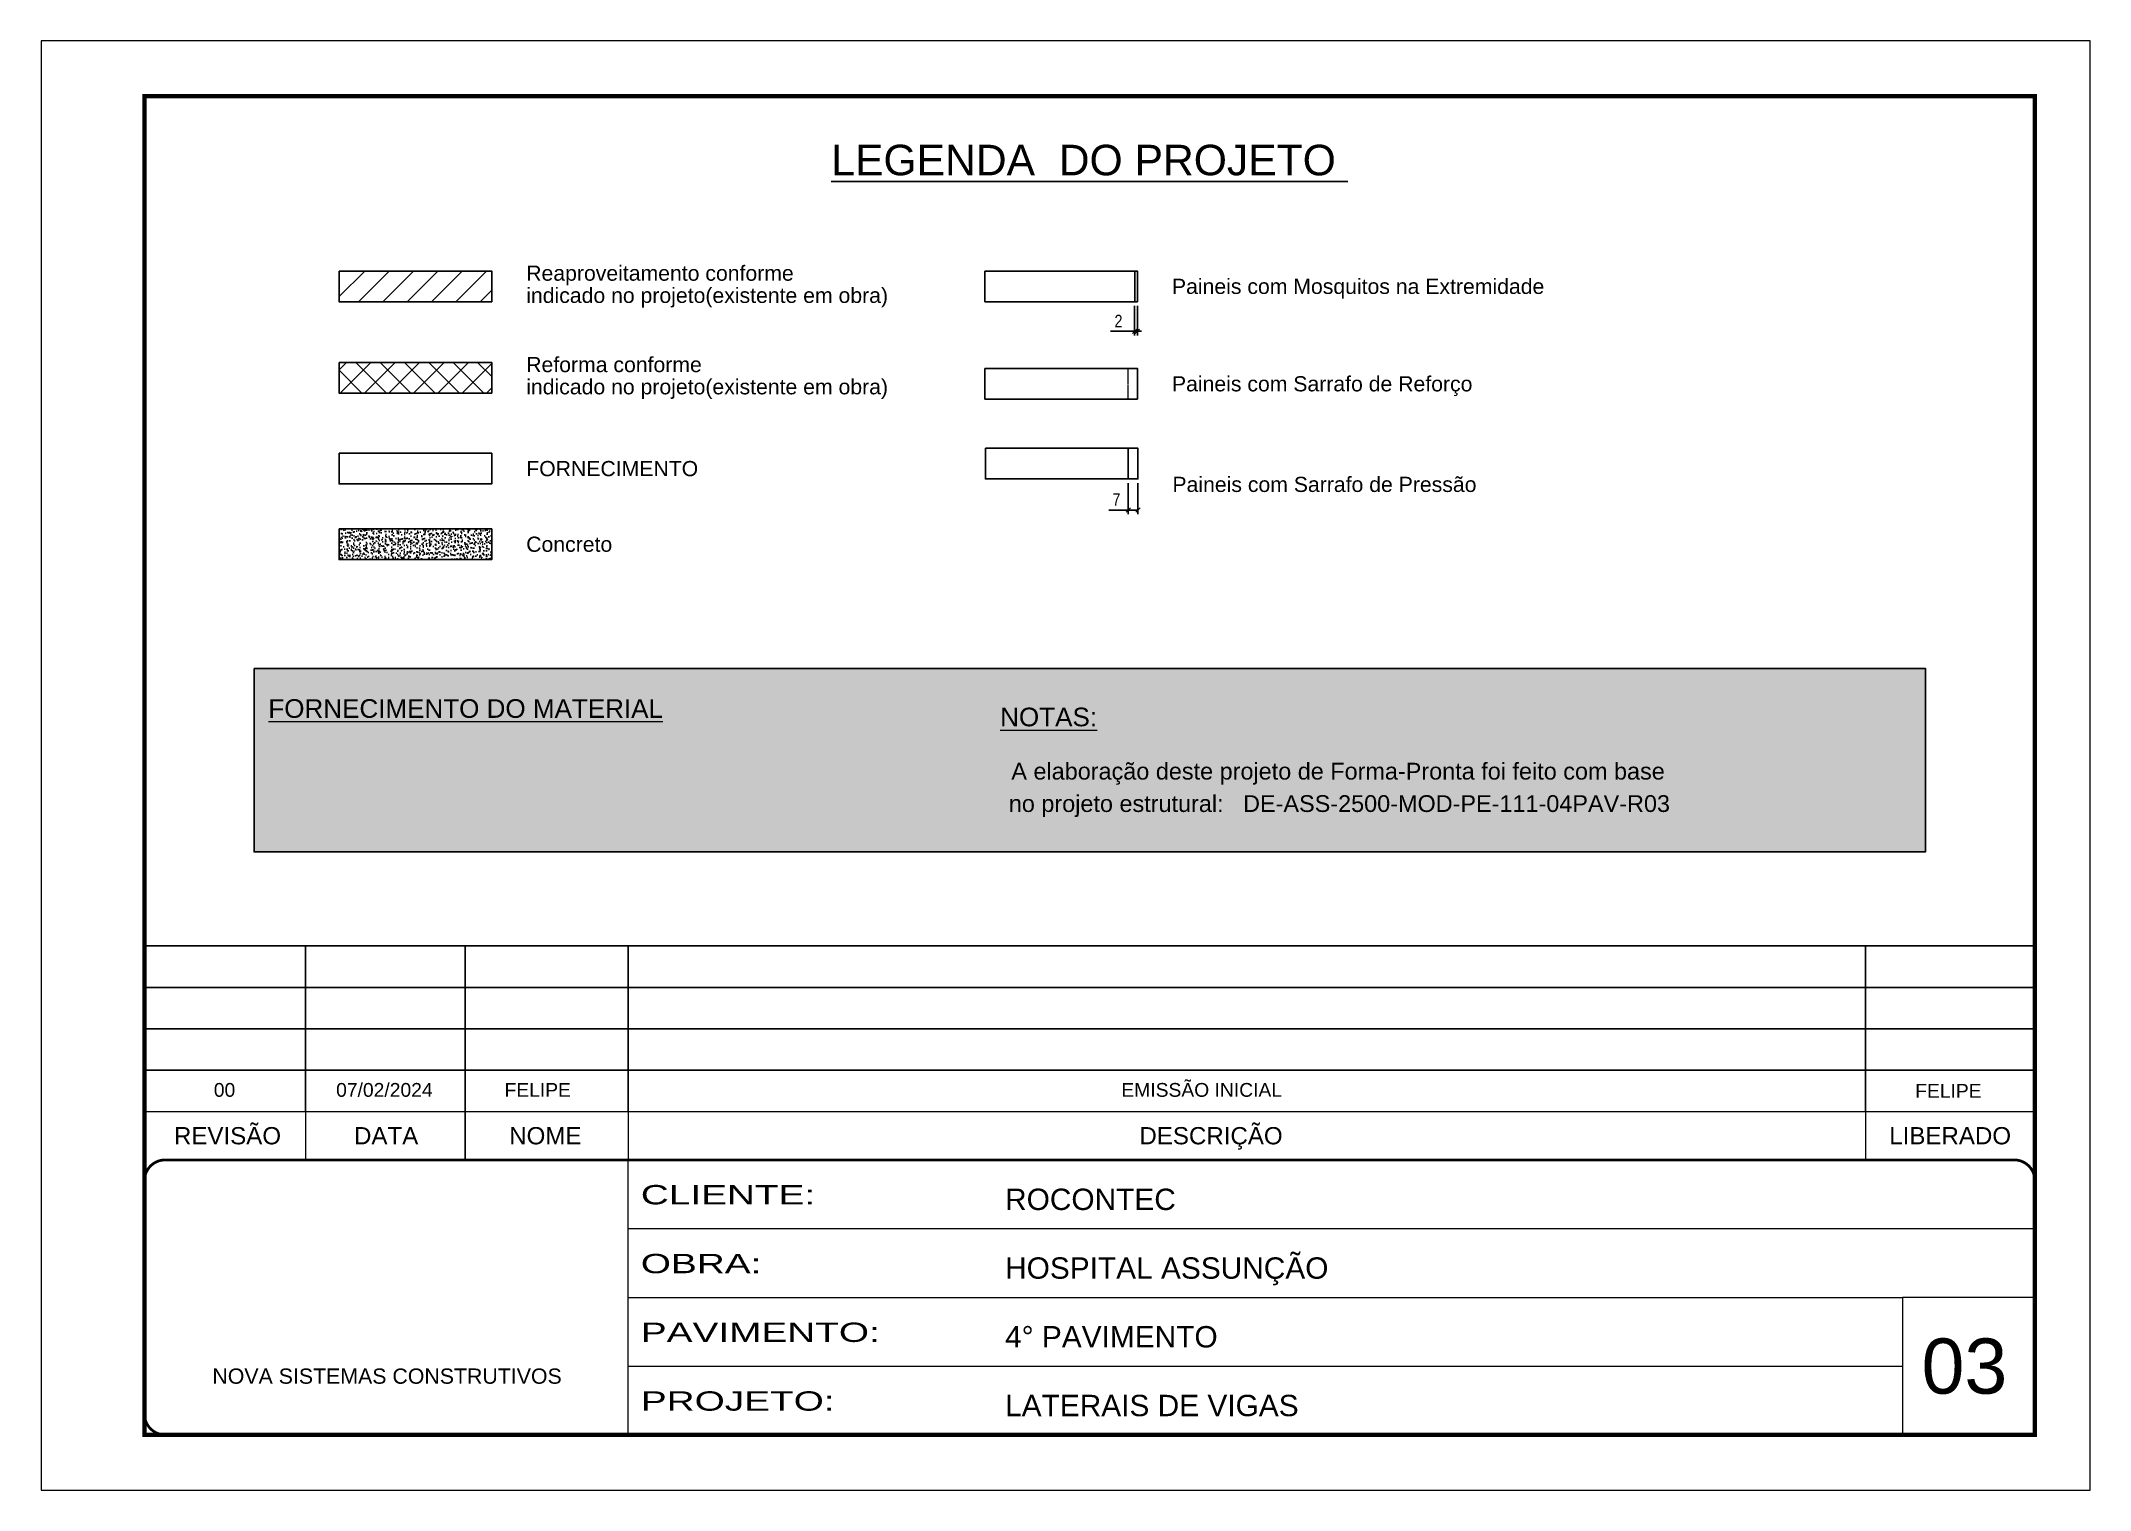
# Model space of a CAD drawing. Extents: x -20960 to -5926, y -2106 to 21915.
# Drawn here: x -9023 to -7538, y 20865 to 21915 of the extents above; entities that cross this region are included whole.
import ezdxf
from ezdxf.enums import TextEntityAlignment as Align

# ---------------------------------------------------------------- set-up
doc = ezdxf.new("R2010")
doc.units = 0
for name, pattern in [('CONTINUO', [0]), ('DASHED', [0.75, 0.5, -0.25]), ('HIDDEN', [0.375, 0.25, -0.125])]:
    doc.linetypes.add(name, pattern=pattern)
for name, color, linetype, lineweight in [('CARIMBO', 255, 'Continuous', 9), ('Folhas', 255, 'Continuous', 9), ('Hachura', 251, 'Continuous', 9), ('SARRAFO DE PRESSAO', 251, 'DASHED', 9)]:
    doc.layers.add(name, color=color, linetype=linetype, lineweight=lineweight)
for name, color, linetype in [('COTA', 241, 'Continuous'), ('Painéis', 200, 'Continuous'), ('SARR_2.2x7', 40, 'Continuous')]:
    doc.layers.add(name, color=color, linetype=linetype)
doc.layers.add('Demarcação 2', color=7, linetype='Continuous', lineweight=9, true_color=0xe0e0e0)
doc.styles.add('ARIAL', font='arial.ttf')
doc.styles.add('COTA TECNICA-50', font='techl___.ttf', dxfattribs={"height": 9})
doc.styles.add('Tecnologia', font='')
doc.styles.get('Tecnologia').set_extended_font_data('Forgotten Futurist')
doc.dimstyles.new('COTA PAINEL-50', dxfattribs={"dimtxt": 9, "dimasz": 3, "dimexe": 3, "dimexo": 3, "dimgap": 3, "dimtad": 1, "dimdec": 1, "dimzin": 12, "dimdsep": 46, "dimtxsty": 'COTA TECNICA-50', "dimblk1": 'OBLIQUE', "dimblk2": 'OBLIQUE', "dimsah": 1, "dimcen": 0.9, "dimclrd": 4, "dimclre": 4, "dimclrt": 240, "dimadec": 1, "dimazin": 3, "dimtfac": 1, "dimtdec": 1, "dimtmove": 0, "dimatfit": 3, "dimfxl": 1, "dimtolj": 1, "dimtzin": 12, "dimarcsym": 0})

msp = doc.modelspace()

# ---------------------------------------------------------------- texts
at = {"color": 0, "linetype": 'Continuous', "ltscale": 5, "style": 'ARIAL'}
msp.add_text('%%ULEGENDA  DO PROJETO ', height=22.1184, dxfattribs=at).set_placement((-8263.59, 21818.07), align=Align.CENTER)
at = {"style": 'ARIAL'}
for s, p in [('REVISÃO', (-8888.32, 21122.13)), ('DESCRIÇÃO', (-8175.53, 21122.13)), ('DATA', (-8773.34, 21122.13)), ('NOME', (-8657.98, 21122.13)), ('LIBERADO', (-7639.86, 21122.13))]:
    msp.add_text(s, height=12.5, dxfattribs=at).set_placement(p, align=Align.MIDDLE_CENTER)
at = {"layer": 'CARIMBO', "style": 'ARIAL'}
for s, p in [('Reaproveitamento conforme ', (-8671.83, 21747.16)), ('Paineis com Mosquitos na Extremidade', (-8203.86, 21737.59)), ('indicado no projeto(existente em obra)', (-8671.83, 21731.08)), ('Reforma conforme ', (-8671.83, 21680.93)), ('indicado no projeto(existente em obra)', (-8671.83, 21664.84)), ('Paineis com Sarrafo de Reforço', (-8203.86, 21666.99)), ('FORNECIMENTO', (-8671.83, 21605.55)), ('Paineis com Sarrafo de Pressão', (-8203.5, 21594.1)), ('Concreto', (-8671.83, 21550.74))]:
    msp.add_text(s, height=11, dxfattribs=at).set_placement(p, align=Align.MIDDLE_LEFT)
at = {"layer": 'CARIMBO', "color": 5, "style": 'ARIAL'}
for s, height, p in [('%%UFORNECIMENTO DO MATERIAL', 13.5, (-8858.72, 21424.93)), ('%%UNOTAS:', 13.5, (-8328.33, 21418.81)), ('  A elaboração deste projeto de Forma-Pronta foi feito com base', 12.15, (-8329.69, 21380.2)), ('  no projeto estrutural:', 12.15, (-8331.51, 21356.72))]:
    msp.add_text(s, height=height, dxfattribs=at).set_placement(p)
at = {"layer": 'CARIMBO', "color": 1, "style": 'ARIAL'}
msp.add_text('DE-ASS-2500-MOD-PE-111-04PAV-R03', height=12.15, dxfattribs=at).set_placement((-8152.28, 21356.72))
at = {"layer": 'CARIMBO', "style": 'ARIAL'}
for s, p in [('EMISSÃO INICIAL', (-8240.5, 21150.32)), ('00', (-8898.23, 21150.32)), ('07/02/2024', (-8809.59, 21150.32)), ('FELIPE', (-8687.55, 21150.32))]:
    msp.add_text(s, height=10, dxfattribs=at).set_placement(p)
at = {"layer": 'CARIMBO', "color": 7, "style": 'ARIAL'}
msp.add_text('03', height=40, dxfattribs=at).set_placement((-7660.59, 20935.19))
at = {"layer": 'CARIMBO', "style": 'ARIAL'}
msp.add_attdef('FELIPE', text='', height=10, dxfattribs=at).set_placement((-7641.15, 21154.63), align=Align.MIDDLE_CENTER)

# ---------------------------------------------------------------- blocks, each defined once
blk = doc.blocks.new('_Oblique')
at = {"color": 0, "linetype": 'ByBlock', "lineweight": -2}
blk.add_line((-0.5, -0.5), (0.5, 0.5), dxfattribs=at)
blk = doc.blocks.new('*D22')
at = {"layer": 'COTA', "color": 4, "lineweight": -2, "transparency": 16777216}
for p, q in [((-8230.9, 21723.5), (-8230.9, 21702)), ((-8228.9, 21723.5), (-8228.9, 21702)), ((-8230.9, 21705), (-8248.4, 21705)), ((-8228.9, 21705), (-8230.9, 21705)), ((-8228.9, 21705), (-8225.9, 21705))]:
    blk.add_line(p, q, dxfattribs=at)
at = {"layer": 'Defpoints', "color": 0, "transparency": 16777216}
for p in [(-8230.9, 21726.5), (-8228.9, 21726.5), (-8230.9, 21705)]:
    blk.add_point(p, dxfattribs=at)
at = {"layer": 'COTA', "color": 4, "lineweight": -2, "transparency": 16777216, "xscale": 3, "yscale": 3, "zscale": 3}
blk.add_blockref('_Oblique', (-8230.9, 21705), dxfattribs=at)
at = {"layer": 'COTA', "color": 4, "lineweight": -2, "transparency": 16777216, "xscale": 3, "yscale": 3, "zscale": 3, "rotation": 180}
blk.add_blockref('_Oblique', (-8228.9, 21705), dxfattribs=at)
at = {"layer": 'COTA', "color": 240, "transparency": 16777216, "insert": (-8242.6, 21712.5), "char_height": 9, "attachment_point": 5, "style": 'COTA TECNICA-50'}
blk.add_mtext('\\A1;2', dxfattribs=at)
blk = doc.blocks.new('*D23')
at = {"layer": 'COTA', "color": 4, "lineweight": -2, "transparency": 16777216}
for p, q in [((-8235.5, 21595), (-8235.5, 21572.5)), ((-8228.5, 21595), (-8228.5, 21572.5)), ((-8235.5, 21575.5), (-8249.7, 21575.5)), ((-8228.5, 21575.5), (-8235.5, 21575.5))]:
    blk.add_line(p, q, dxfattribs=at)
at = {"layer": 'Defpoints', "color": 0, "transparency": 16777216}
for p in [(-8235.5, 21598), (-8228.5, 21598), (-8235.5, 21575.5)]:
    blk.add_point(p, dxfattribs=at)
at = {"layer": 'COTA', "color": 4, "lineweight": -2, "transparency": 16777216, "xscale": 3, "yscale": 3, "zscale": 3, "rotation": 180}
blk.add_blockref('_Oblique', (-8235.5, 21575.5), dxfattribs=at)
at = {"layer": 'COTA', "color": 4, "lineweight": -2, "transparency": 16777216, "xscale": 3, "yscale": 3, "zscale": 3}
blk.add_blockref('_Oblique', (-8228.5, 21575.5), dxfattribs=at)
at = {"layer": 'COTA', "color": 240, "transparency": 16777216, "insert": (-8244.1, 21583.1), "char_height": 9, "attachment_point": 5, "style": 'COTA TECNICA-50'}
blk.add_mtext('\\A1;7', dxfattribs=at)
blk = doc.blocks.new('9999999999')
at = {"color": 30, "linetype": 'CONTINUO'}
for p, q in [((98564.6, 34230.2), (98564.6, 34429.4)), ((98564.6, 34379.6), (99584, 34379.6)), ((98564.6, 34329.8), (99488, 34329.8)), ((99584, 34329.8), (99488, 34329.8)), ((99488, 34329.8), (99488, 34230.2)), ((98564.6, 34280), (99488, 34280))]:
    blk.add_line(p, q, dxfattribs=at)
at = {"color": 30, "linetype": 'CONTINUO', "const_width": 2}
blk.add_lwpolyline([(99584, 34230.2), (99584, 34414.4, 0.414214), (99569, 34429.4), (98229, 34429.4, 0.414214), (98214, 34414.4), (98214, 34245.2, 0.414214), (98229, 34230.2), (99584, 34230.2)], format="xyb", dxfattribs=at)
at = {"layer": 'Folhas'}
blk.add_lwpolyline([(98139, 34190.2), (99624, 34190.2), (99624, 35240.2), (98139, 35240.2)], close=True, dxfattribs=at)
at = {"layer": 'Folhas', "color": 30, "const_width": 3}
blk.add_lwpolyline([(98214, 34230.2), (99584, 34230.2), (99584, 35200.2), (98214, 35200.2)], close=True, dxfattribs=at)
at = {"color": 7, "linetype": 'Continuous', "ltscale": 5, "style": 'ARIAL'}
for s, height, p in [('ROCONTEC', 15.48, (98837.7, 34393.1)), ('HOSPITAL ASSUNÇÃO', 15.483, (98837.7, 34343.3)), ('4° PAVIMENTO', 15.483, (98837.7, 34293.5)), ('NOVA SISTEMAS CONSTRUTIVOS', 11.059, (98263.2, 34267.2)), ('LATERAIS DE VIGAS', 15.483, (98837.7, 34243.7))]:
    blk.add_text(s, height=height, dxfattribs=at).set_placement(p)
at = {"layer": 'Folhas', "color": 7, "style": 'Tecnologia', "width": 1.5}
for s, p in [('CLIENTE:', (98573.7, 34397.2)), ('OBRA:', (98573.7, 34347.3)), ('PAVIMENTO:', (98573.7, 34297.5)), ('PROJETO:', (98573.7, 34247.7))]:
    blk.add_text(s, height=14, dxfattribs=at).set_placement(p)

# ---------------------------------------------------------------- dimensions: what is measured, and where the dimension line sits
at = {"layer": 'COTA'}
for base, p1, p2, picture, middle in [((-8230.86, 21705.04), (-8228.86, 21726.46), (-8230.86, 21726.46), '*D22', (-8242.61, 21712.54)), ((-8235.5, 21575.55), (-8228.5, 21598.03), (-8235.5, 21598.03), '*D23', (-8244.08, 21583.11))]:
    dim = msp.add_linear_dim(base=base, p1=p1, p2=p2, dimstyle='COTA PAINEL-50', dxfattribs=at)
    dim.commit()
    dim.dimension.update_dxf_attribs({"geometry": picture, "text_midpoint": middle})

# ---------------------------------------------------------------- hatches: boundary and pattern name
at = {"layer": 'COTA', "linetype": 'ByBlock'}
h = msp.add_hatch(dxfattribs=at)
h.set_pattern_fill('AR-CONC', color=256, scale=0.9, style=0)
h.set_pattern_definition([(50, (-107162.4776, -13324.814), (6.45534164, -0.56476921), [0.675, -7.425]), (355, (-107162.4776, -13324.814), (-1.248762, 6.7697292), [0.54, -5.94]), (100.4514445, (-107161.9396, -13324.861), (5.20657962, 6.20495992), [0.57366173, -6.310279]), (46.1842, (-107162.4776, -13323.014), (9.605172, -1.4896735), [1.0125, -11.1375]), (96.635635, (-107161.677, -13323.138), (8.4119575, 8.7670674), [0.8604931, -9.4654238]), (351.184164, (-107162.478, -13323.014), (8.4119575, 8.7670674), [0.81, -8.91]), (21, (-107161.5776, -13323.464), (5.37216347, -3.62357002), [0.675, -7.425]), (326, (-107161.5776, -13323.464), (2.189838, 6.5263504), [0.54, -5.94]), (71.451445, (-107161.13, -13323.766), (7.5620014, 2.90278038), [0.5736617, -6.310279]), (37.5, (-107162.4776, -13324.8142), (0.1094387, 2.996044684), [0, -5.868, 0, -6.03, 0, -5.9625]), (7.5, (-107162.4776, -13324.814), (2.36762584, 3.54970541), [0, -3.438, 0, -5.733, 0, -2.2725]), (327.5, (-107164.4846, -13324.8142), (4.804401926, -0.202993846), [0, -2.25, 0, -7.02, 0, -9.315]), (317.5, (-107165.3846, -13324.814), (5.24867552, 0.90094484), [0, -2.925, 0, -4.662, 0, -6.615])])
h.paths.add_polyline_path([(-8696.83, 21539.62), (-8696.83, 21561.87), (-8807.4, 21561.87), (-8807.4, 21539.62)])
at = {"layer": 'Demarcação 2'}
h = msp.add_hatch(color=8, dxfattribs=at)
h.set_gradient(color1=(112, 112, 112), one_color=1, tint=1, name='SPHERICAL')
h.paths.add_polyline_path([(-8869.07, 21460.8), (-7657.81, 21460.8), (-7657.81, 21327.79), (-8869.07, 21327.79)])
at = {"layer": 'Hachura', "linetype": 'ByBlock'}
h = msp.add_hatch(dxfattribs=at)
h.set_pattern_fill('ANSI31', color=256, scale=100)
h.set_pattern_definition([(45, (-125957.528, -13324.814), (-8.8388348, 8.8388348), [])])
h.paths.add_polyline_path([(-8696.83, 21748.71), (-8807.4, 21748.71), (-8807.4, 21726.46), (-8696.83, 21726.46)])
h = msp.add_hatch(dxfattribs=at)
h.set_pattern_fill('ANSI37', color=256, scale=100)
h.set_pattern_definition([(45, (-125957.528, -13324.814), (-8.8388348, 8.8388348), []), (135, (-125957.528, -13324.814), (-8.8388348, -8.8388348), [])])
h.paths.add_polyline_path([(-8696.83, 21682.48), (-8807.4, 21682.48), (-8807.4, 21660.23), (-8696.83, 21660.23)])

# ---------------------------------------------------------------- linework, layer by layer
at = {"color": 30}
for p, q in [((-8948.5, 21259.63), (-7578.5, 21259.63)), ((-8831.74, 21139.63), (-8831.74, 21259.63)), ((-8716.08, 21139.63), (-8716.08, 21259.63)), ((-8597.92, 21139.63), (-8597.92, 21259.63)), ((-7701.16, 21139.63), (-7701.16, 21259.63)), ((-8948.5, 21229.63), (-7578.5, 21229.63)), ((-8948.5, 21199.63), (-7578.5, 21199.63)), ((-8948.5, 21169.63), (-7578.5, 21169.63))]:
    msp.add_line(p, q, dxfattribs=at)
msp.add_lwpolyline([(-8869.07, 21460.8), (-7657.81, 21460.8), (-7657.81, 21327.79), (-8869.07, 21327.79)], close=True, dxfattribs=at)
at = {"color": 30, "const_width": 1}
for points in [[(-8948.5, 21139.63), (-7578.5, 21139.63)], [(-8831.74, 21139.63), (-8831.74, 21104.63)], [(-8716.08, 21139.63), (-8716.08, 21104.63)], [(-8597.92, 21139.63), (-8597.92, 21104.63)], [(-7701.16, 21139.63), (-7701.16, 21104.63)]]:
    msp.add_lwpolyline(points, dxfattribs=at)
at = {"layer": 'COTA', "linetype": 'ByBlock'}
msp.add_lwpolyline([(-8807.4, 21561.87), (-8696.83, 21561.87), (-8696.83, 21539.62), (-8807.4, 21539.62)], close=True, dxfattribs=at)
at = {"layer": 'Painéis'}
msp.add_line((-8230.86, 21748.71), (-8230.86, 21726.46), dxfattribs=at)
for points in [[(-8807.4, 21748.71), (-8696.83, 21748.71), (-8696.83, 21726.46), (-8807.4, 21726.46)], [(-8339.43, 21748.71), (-8228.86, 21748.71), (-8228.86, 21726.46), (-8339.43, 21726.46)], [(-8807.4, 21682.48), (-8696.83, 21682.48), (-8696.83, 21660.23), (-8807.4, 21660.23)], [(-8339.43, 21678.11), (-8228.86, 21678.11), (-8228.86, 21655.86), (-8339.43, 21655.86)], [(-8807.4, 21616.67), (-8696.83, 21616.67), (-8696.83, 21594.42), (-8807.4, 21594.42)], [(-8339.07, 21620.28), (-8228.5, 21620.28), (-8228.5, 21598.03), (-8339.07, 21598.03)]]:
    msp.add_lwpolyline(points, close=True, dxfattribs=at)
at = {"layer": 'SARR_2.2x7', "linetype": 'HIDDEN'}
msp.add_line((-8235.5, 21620.28), (-8235.5, 21598.03), dxfattribs=at)
at = {"layer": 'SARRAFO DE PRESSAO'}
for p, q in [((-8235.86, 21678.11), (-8232.36, 21678.11)), ((-8235.86, 21678.11), (-8235.86, 21655.86)), ((-8228.86, 21678.11), (-8232.36, 21678.11)), ((-8228.86, 21678.11), (-8228.86, 21655.86)), ((-8235.86, 21655.86), (-8232.36, 21655.86)), ((-8228.86, 21655.86), (-8232.36, 21655.86))]:
    msp.add_line(p, q, dxfattribs=at)

# ---------------------------------------------------------------- block references
at = {"layer": 'SARRAFO DE PRESSAO', "color": 6, "linetype": 'ByBlock'}
msp.add_blockref('9999999999', (-107162.48, -13324.81), dxfattribs=at)

msp.set_redraw_order([(e.dxf.handle, doc.entitydb.next_handle()) for e in msp.query("TEXT MTEXT ATTDEF DIMENSION ARC_DIMENSION")])  # texts and dimensions are drawn at this point

doc.saveas('drawing.dxf')
